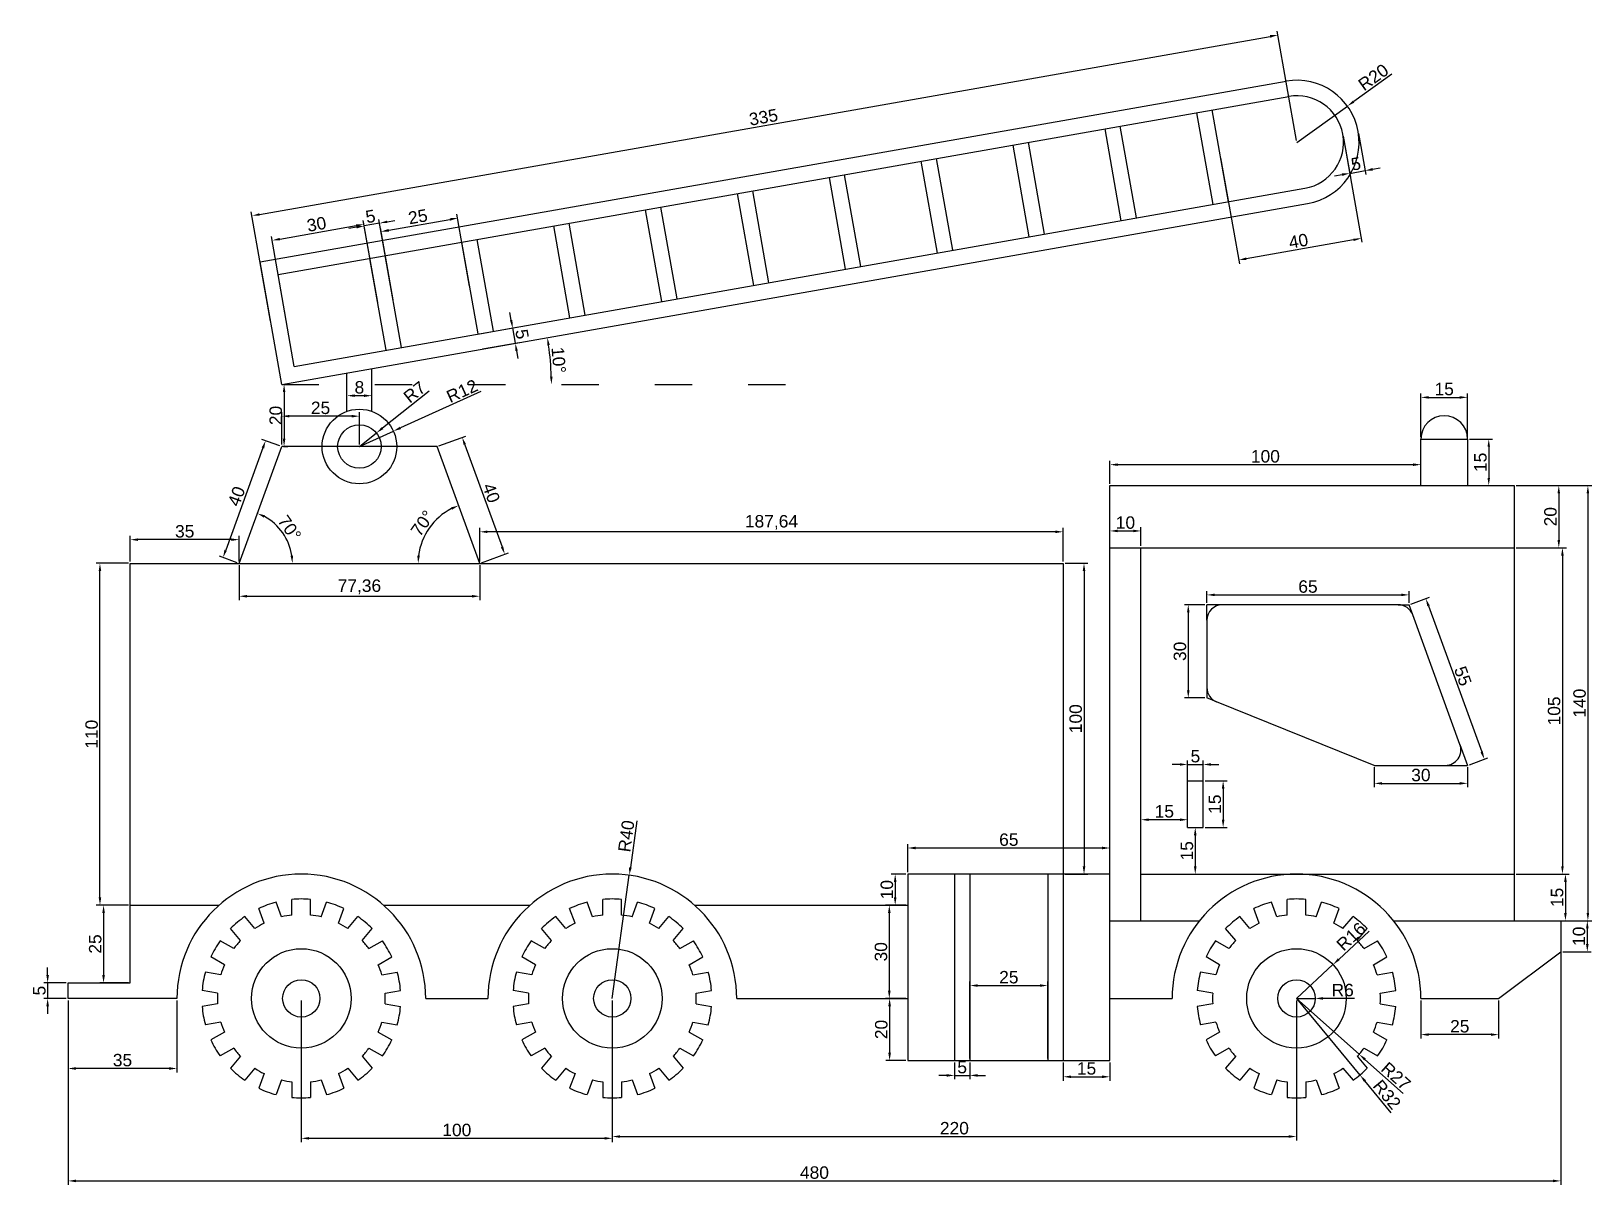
# Model space of a CAD drawing. Header units: millimetres. Extents: x 2075 to 3888, y 1759 to 2336.
# Drawn here: x 3386 to 3888, y 1965 to 2336 of the extents above; entities that cross this region are included whole.
import ezdxf

# ---------------------------------------------------------------- set-up
doc = ezdxf.new("R2010")
doc.units = ezdxf.units.MM
doc.linetypes.add('ACAD_ISO03W100', pattern=[30, 12, -18])
doc.styles.get("Standard").update_dxf_attribs({"font": 'arial.ttf'})
doc.dimstyles.new('ISO-25', dxfattribs={"dimtxt": 4, "dimasz": 2.5, "dimexe": 1.25, "dimexo": 0.625, "dimtad": 1, "dimtxsty": 'Standard', "dimcen": 2.5, "dimadec": 0, "dimazin": 0, "dimtfac": 1, "dimtmove": 0, "dimatfit": 3, "dimfxl": 1, "dimarcsym": 0})

msp = doc.modelspace()

# ---------------------------------------------------------------- blocks, each defined once
blk = doc.blocks.new('*U81')
for p, q in [((-3, -2.58), (-3, 2.44)), ((3, -2.58), (3, 2.44))]:
    blk.add_line(p, q)
blk.add_arc((0, -29.42), 32, 84.6206, 95.3794)
blk = doc.blocks.new('*U82')
at = {"color": 0, "linetype": 'ByBlock', "lineweight": -2, "transparency": 16777216}
for p, rotation in [((3463.05, 2052.13), 20.00000000000001), ((3483.17, 2052.13), 340), ((3454.2, 2047.02), 40.00000000000001), ((3492.02, 2047.02), 320), ((3447.63, 2039.2), 59.99999999999999), ((3498.59, 2039.2), 300.0000000000001), ((3444.14, 2029.59), 80.00000000000001), ((3502.08, 2029.59), 280), ((3444.14, 2019.38), 99.99999999999999), ((3502.08, 2019.38), 260), ((3447.63, 2009.78), 120), ((3498.59, 2009.78), 240), ((3454.2, 2001.95), 140), ((3492.02, 2001.95), 220), ((3463.05, 1996.84), 160), ((3473.11, 1995.07), 180), ((3483.17, 1996.84), 200)]:
    blk.add_blockref('*U81', p, dxfattribs=dict(at, rotation=rotation))
blk.add_blockref('*U81', (3473.11, 2053.9), dxfattribs=at)
blk = doc.blocks.new('*U83')
for p, q in [((-3, -2.58), (-3, 2.44)), ((3, -2.58), (3, 2.44))]:
    blk.add_line(p, q)
blk.add_arc((0, -29.42), 32, 84.6206, 95.3794)
blk = doc.blocks.new('*U85')
at = {"color": 0, "linetype": 'ByBlock', "lineweight": -2, "transparency": 16777216}
for p, rotation in [((3463.05, 2052.13), 20.00000000000001), ((3483.17, 2052.13), 340), ((3454.2, 2047.02), 40.00000000000001), ((3492.02, 2047.02), 320), ((3447.63, 2039.2), 59.99999999999999), ((3498.59, 2039.2), 300.0000000000001), ((3444.14, 2029.59), 80.00000000000001), ((3502.08, 2029.59), 280), ((3444.14, 2019.38), 99.99999999999999), ((3502.08, 2019.38), 260), ((3447.63, 2009.78), 120), ((3498.59, 2009.78), 240), ((3454.2, 2001.95), 140), ((3492.02, 2001.95), 220), ((3463.05, 1996.84), 160), ((3473.11, 1995.07), 180), ((3483.17, 1996.84), 200)]:
    blk.add_blockref('*U83', p, dxfattribs=dict(at, rotation=rotation))
blk.add_blockref('*U83', (3473.11, 2053.9), dxfattribs=at)
blk = doc.blocks.new('*U86')
for p, q in [((-3, -2.58), (-3, 2.44)), ((3, -2.58), (3, 2.44))]:
    blk.add_line(p, q)
blk.add_arc((0, -29.42), 32, 84.6206, 95.3794)
blk = doc.blocks.new('*U88')
at = {"color": 0, "linetype": 'ByBlock', "lineweight": -2, "transparency": 16777216}
for p, rotation in [((3463.05, 2052.13), 20.00000000000001), ((3483.17, 2052.13), 340), ((3454.2, 2047.02), 40.00000000000001), ((3492.02, 2047.02), 320), ((3447.63, 2039.2), 59.99999999999999), ((3498.59, 2039.2), 300.0000000000001), ((3444.14, 2029.59), 80.00000000000001), ((3502.08, 2029.59), 280), ((3444.14, 2019.38), 99.99999999999999), ((3502.08, 2019.38), 260), ((3447.63, 2009.78), 120), ((3498.59, 2009.78), 240), ((3454.2, 2001.95), 140), ((3492.02, 2001.95), 220), ((3463.05, 1996.84), 160), ((3473.11, 1995.07), 180), ((3483.17, 1996.84), 200)]:
    blk.add_blockref('*U86', p, dxfattribs=dict(at, rotation=rotation))
blk.add_blockref('*U86', (3473.11, 2053.9), dxfattribs=at)
blk = doc.blocks.new('*U91')
for p, q in [((30, -15), (30, 15)), ((35, -15), (35, 15))]:
    blk.add_line(p, q)
blk = doc.blocks.new('*U92')
at = {"color": 0, "linetype": 'ByBlock', "lineweight": -2, "transparency": 16777216, "rotation": 10.00000000000163}
for p in [(3734.14, 2289.52), (3704.6, 2284.31), (3675.05, 2279.11), (3645.51, 2273.9), (3615.96, 2268.69), (3586.42, 2263.48), (3556.87, 2258.27), (3527.33, 2253.06), (3497.79, 2247.85), (3468.24, 2242.64)]:
    blk.add_blockref('*U91', p, dxfattribs=at)
blk = doc.blocks.new('*D93')
at = {"color": 0, "lineweight": -2, "transparency": 16777216}
for p, q in [((3473.11, 2023.86), (3473.11, 1978.22)), ((3573.11, 2023.86), (3573.11, 1978.22)), ((3475.61, 1979.47), (3570.61, 1979.47))]:
    blk.add_line(p, q, dxfattribs=at)
at = {"color": 0, "transparency": 16777216}
for points in [[(3475.61, 1979.89), (3475.61, 1979.05), (3473.11, 1979.47)], [(3570.61, 1979.89), (3570.61, 1979.05), (3573.11, 1979.47)]]:
    blk.add_solid(points, dxfattribs=at)
at = {"layer": 'Defpoints', "color": 0, "transparency": 16777216}
for p in [(3473.11, 2024.49), (3573.11, 2024.49), (3573.11, 1979.47)]:
    blk.add_point(p, dxfattribs=at)
at = {"color": 0, "transparency": 16777216, "insert": (3523.11, 1982.14), "char_height": 4, "attachment_point": 5}
blk.add_mtext('100', dxfattribs=at)
blk = doc.blocks.new('*D94')
at = {"color": 0, "lineweight": -2, "transparency": 16777216}
for p, q in [((3573.11, 2023.86), (3573.11, 1978.79)), ((3793.11, 2023.86), (3793.11, 1978.79)), ((3575.61, 1980.04), (3790.61, 1980.04))]:
    blk.add_line(p, q, dxfattribs=at)
at = {"color": 0, "transparency": 16777216}
for points in [[(3575.61, 1980.46), (3575.61, 1979.63), (3573.11, 1980.04)], [(3790.61, 1980.46), (3790.61, 1979.63), (3793.11, 1980.04)]]:
    blk.add_solid(points, dxfattribs=at)
at = {"layer": 'Defpoints', "color": 0, "transparency": 16777216}
for p in [(3573.11, 2024.49), (3793.11, 2024.49), (3793.11, 1980.04)]:
    blk.add_point(p, dxfattribs=at)
at = {"color": 0, "transparency": 16777216, "insert": (3683.11, 1982.71), "char_height": 4, "attachment_point": 5}
blk.add_mtext('220', dxfattribs=at)
blk = doc.blocks.new('*D95')
at = {"color": 0, "lineweight": -2, "transparency": 16777216}
for p, q in [((3878.11, 2048.86), (3878.11, 1964.51)), ((3398.11, 2023.86), (3398.11, 1964.51)), ((3400.61, 1965.76), (3875.61, 1965.76))]:
    blk.add_line(p, q, dxfattribs=at)
at = {"color": 0, "transparency": 16777216}
for points in [[(3400.61, 1966.18), (3400.61, 1965.35), (3398.11, 1965.76)], [(3875.61, 1966.18), (3875.61, 1965.35), (3878.11, 1965.76)]]:
    blk.add_solid(points, dxfattribs=at)
at = {"layer": 'Defpoints', "color": 0, "transparency": 16777216}
for p in [(3878.11, 2049.49), (3398.11, 2024.49), (3878.11, 1965.76)]:
    blk.add_point(p, dxfattribs=at)
at = {"color": 0, "transparency": 16777216, "insert": (3638.11, 1968.43), "char_height": 4, "attachment_point": 5}
blk.add_mtext('480', dxfattribs=at)
blk = doc.blocks.new('*D96')
at = {"color": 0, "lineweight": -2, "transparency": 16777216}
for p, q in [((3398.11, 2023.86), (3398.11, 2000.69)), ((3433.11, 2023.86), (3433.11, 2000.69)), ((3430.61, 2001.94), (3400.61, 2001.94))]:
    blk.add_line(p, q, dxfattribs=at)
at = {"color": 0, "transparency": 16777216}
for points in [[(3400.61, 2002.36), (3400.61, 2001.52), (3398.11, 2001.94)], [(3430.61, 2002.36), (3430.61, 2001.52), (3433.11, 2001.94)]]:
    blk.add_solid(points, dxfattribs=at)
at = {"layer": 'Defpoints', "color": 0, "transparency": 16777216}
for p in [(3398.11, 2024.49), (3433.11, 2024.49), (3398.11, 2001.94)]:
    blk.add_point(p, dxfattribs=at)
at = {"color": 0, "transparency": 16777216, "insert": (3415.61, 2004.61), "char_height": 4, "attachment_point": 5}
blk.add_mtext('35', dxfattribs=at)
blk = doc.blocks.new('*D97')
at = {"color": 0, "lineweight": -2, "transparency": 16777216}
for p, q in [((3833.11, 2023.86), (3833.11, 2011.6)), ((3858.11, 2023.86), (3858.11, 2011.6)), ((3855.61, 2012.85), (3835.61, 2012.85))]:
    blk.add_line(p, q, dxfattribs=at)
at = {"color": 0, "transparency": 16777216}
for points in [[(3835.61, 2013.26), (3835.61, 2012.43), (3833.11, 2012.85)], [(3855.61, 2013.26), (3855.61, 2012.43), (3858.11, 2012.85)]]:
    blk.add_solid(points, dxfattribs=at)
at = {"layer": 'Defpoints', "color": 0, "transparency": 16777216}
for p in [(3833.11, 2024.49), (3858.11, 2024.49), (3833.11, 2012.85)]:
    blk.add_point(p, dxfattribs=at)
at = {"color": 0, "transparency": 16777216, "insert": (3845.61, 2015.51), "char_height": 4, "attachment_point": 5}
blk.add_mtext('25', dxfattribs=at)
blk = doc.blocks.new('*D98')
at = {"color": 0, "lineweight": -2, "transparency": 16777216}
for p, q in [((3878.74, 2049.49), (3887.88, 2049.49)), ((3886.63, 2046.99), (3886.63, 2041.99)), ((3878.74, 2039.49), (3887.88, 2039.49))]:
    blk.add_line(p, q, dxfattribs=at)
at = {"color": 0, "transparency": 16777216}
for points in [[(3886.21, 2046.99), (3887.05, 2046.99), (3886.63, 2049.49)], [(3886.21, 2041.99), (3887.05, 2041.99), (3886.63, 2039.49)]]:
    blk.add_solid(points, dxfattribs=at)
at = {"layer": 'Defpoints', "color": 0, "transparency": 16777216}
for p in [(3878.11, 2049.49), (3878.11, 2039.49), (3886.63, 2039.49)]:
    blk.add_point(p, dxfattribs=at)
at = {"color": 0, "transparency": 16777216, "insert": (3883.96, 2044.49), "char_height": 4, "attachment_point": 5, "rotation": 90}
blk.add_mtext('10', dxfattribs=at)
blk = doc.blocks.new('*D99')
at = {"color": 0, "lineweight": -2, "transparency": 16777216}
for p, q in [((3863.74, 2064.49), (3880.84, 2064.49)), ((3879.59, 2061.99), (3879.59, 2051.99)), ((3863.74, 2049.49), (3880.84, 2049.49))]:
    blk.add_line(p, q, dxfattribs=at)
at = {"color": 0, "transparency": 16777216}
for points in [[(3879.17, 2061.99), (3880.01, 2061.99), (3879.59, 2064.49)], [(3879.17, 2051.99), (3880.01, 2051.99), (3879.59, 2049.49)]]:
    blk.add_solid(points, dxfattribs=at)
at = {"layer": 'Defpoints', "color": 0, "transparency": 16777216}
for p in [(3863.11, 2064.49), (3863.11, 2049.49), (3879.59, 2049.49)]:
    blk.add_point(p, dxfattribs=at)
at = {"color": 0, "transparency": 16777216, "insert": (3876.92, 2056.99), "char_height": 4, "attachment_point": 5, "rotation": 90}
blk.add_mtext('15', dxfattribs=at)
blk = doc.blocks.new('*D100')
at = {"color": 0, "lineweight": -2, "transparency": 16777216}
for p, q in [((3667.49, 2064.49), (3662.82, 2064.49)), ((3664.07, 2061.99), (3664.07, 2056.99)), ((3667.49, 2054.49), (3662.82, 2054.49))]:
    blk.add_line(p, q, dxfattribs=at)
at = {"color": 0, "transparency": 16777216}
for points in [[(3663.66, 2061.99), (3664.49, 2061.99), (3664.07, 2064.49)], [(3663.66, 2056.99), (3664.49, 2056.99), (3664.07, 2054.49)]]:
    blk.add_solid(points, dxfattribs=at)
at = {"layer": 'Defpoints', "color": 0, "transparency": 16777216}
for p in [(3668.11, 2064.49), (3664.07, 2054.49), (3668.11, 2054.49)]:
    blk.add_point(p, dxfattribs=at)
at = {"color": 0, "transparency": 16777216, "insert": (3661.41, 2059.49), "char_height": 4, "attachment_point": 5, "rotation": 90}
blk.add_mtext('10', dxfattribs=at)
blk = doc.blocks.new('*D101')
at = {"color": 0, "lineweight": -2, "transparency": 16777216}
for p, q in [((3667.49, 2054.49), (3660.93, 2054.49)), ((3662.18, 2051.99), (3662.18, 2026.99)), ((3667.49, 2024.49), (3660.93, 2024.49))]:
    blk.add_line(p, q, dxfattribs=at)
at = {"color": 0, "transparency": 16777216}
for points in [[(3661.76, 2051.99), (3662.59, 2051.99), (3662.18, 2054.49)], [(3661.76, 2026.99), (3662.59, 2026.99), (3662.18, 2024.49)]]:
    blk.add_solid(points, dxfattribs=at)
at = {"layer": 'Defpoints', "color": 0, "transparency": 16777216}
for p in [(3668.11, 2054.49), (3662.18, 2024.49), (3668.11, 2024.49)]:
    blk.add_point(p, dxfattribs=at)
at = {"color": 0, "transparency": 16777216, "insert": (3659.51, 2039.49), "char_height": 4, "attachment_point": 5, "rotation": 90}
blk.add_mtext('30', dxfattribs=at)
blk = doc.blocks.new('*D102')
at = {"color": 0, "lineweight": -2, "transparency": 16777216}
for p, q in [((3667.49, 2024.49), (3661.03, 2024.49)), ((3662.28, 2021.99), (3662.28, 2006.99)), ((3667.49, 2004.49), (3661.03, 2004.49))]:
    blk.add_line(p, q, dxfattribs=at)
at = {"color": 0, "transparency": 16777216}
for points in [[(3661.86, 2021.99), (3662.69, 2021.99), (3662.28, 2024.49)], [(3661.86, 2006.99), (3662.69, 2006.99), (3662.28, 2004.49)]]:
    blk.add_solid(points, dxfattribs=at)
at = {"layer": 'Defpoints', "color": 0, "transparency": 16777216}
for p in [(3668.11, 2024.49), (3662.28, 2004.49), (3668.11, 2004.49)]:
    blk.add_point(p, dxfattribs=at)
at = {"color": 0, "transparency": 16777216, "insert": (3659.61, 2014.49), "char_height": 4, "attachment_point": 5, "rotation": 90}
blk.add_mtext('20', dxfattribs=at)
blk = doc.blocks.new('*D103')
at = {"color": 0, "lineweight": -2, "transparency": 16777216}
for p, q in [((3683.11, 2003.86), (3683.11, 1998.46)), ((3688.11, 2003.86), (3688.11, 1998.46)), ((3680.61, 1999.71), (3678.11, 1999.71)), ((3683.11, 1999.71), (3688.11, 1999.71)), ((3690.61, 1999.71), (3693.11, 1999.71))]:
    blk.add_line(p, q, dxfattribs=at)
at = {"color": 0, "transparency": 16777216}
for points in [[(3680.61, 2000.13), (3680.61, 1999.29), (3683.11, 1999.71)], [(3690.61, 2000.13), (3690.61, 1999.29), (3688.11, 1999.71)]]:
    blk.add_solid(points, dxfattribs=at)
at = {"layer": 'Defpoints', "color": 0, "transparency": 16777216}
for p in [(3683.11, 2004.49), (3688.11, 2004.49), (3688.11, 1999.71)]:
    blk.add_point(p, dxfattribs=at)
at = {"color": 0, "transparency": 16777216, "insert": (3685.61, 2002.37), "char_height": 4, "attachment_point": 5}
blk.add_mtext('5', dxfattribs=at)
blk = doc.blocks.new('*D104')
at = {"color": 0, "lineweight": -2, "transparency": 16777216}
for p, q in [((3668.11, 2065.11), (3668.11, 2074.14)), ((3670.61, 2072.89), (3730.61, 2072.89)), ((3733.11, 2065.11), (3733.11, 2074.14))]:
    blk.add_line(p, q, dxfattribs=at)
at = {"color": 0, "transparency": 16777216}
for points in [[(3670.61, 2073.31), (3670.61, 2072.47), (3668.11, 2072.89)], [(3730.61, 2073.31), (3730.61, 2072.47), (3733.11, 2072.89)]]:
    blk.add_solid(points, dxfattribs=at)
at = {"layer": 'Defpoints', "color": 0, "transparency": 16777216}
for p in [(3733.11, 2072.89), (3668.11, 2064.49), (3733.11, 2064.49)]:
    blk.add_point(p, dxfattribs=at)
at = {"color": 0, "transparency": 16777216, "insert": (3700.61, 2075.56), "char_height": 4, "attachment_point": 5}
blk.add_mtext('65', dxfattribs=at)
blk = doc.blocks.new('*D105')
at = {"color": 0, "lineweight": -2, "transparency": 16777216}
for p, q in [((3718.11, 2003.86), (3718.11, 1998.02)), ((3733.11, 2003.86), (3733.11, 1998.02)), ((3720.61, 1999.27), (3730.61, 1999.27))]:
    blk.add_line(p, q, dxfattribs=at)
at = {"color": 0, "transparency": 16777216}
for points in [[(3720.61, 1999.69), (3720.61, 1998.86), (3718.11, 1999.27)], [(3730.61, 1999.69), (3730.61, 1998.86), (3733.11, 1999.27)]]:
    blk.add_solid(points, dxfattribs=at)
at = {"layer": 'Defpoints', "color": 0, "transparency": 16777216}
for p in [(3718.11, 2004.49), (3733.11, 2004.49), (3733.11, 1999.27)]:
    blk.add_point(p, dxfattribs=at)
at = {"color": 0, "transparency": 16777216, "insert": (3725.61, 2001.94), "char_height": 4, "attachment_point": 5}
blk.add_mtext('15', dxfattribs=at)
blk = doc.blocks.new('*D106')
at = {"color": 0, "lineweight": -2, "transparency": 16777216}
for p, q in [((3688.11, 2005.11), (3688.11, 2029.88)), ((3690.61, 2028.63), (3710.61, 2028.63)), ((3713.11, 2005.11), (3713.11, 2029.88))]:
    blk.add_line(p, q, dxfattribs=at)
at = {"color": 0, "transparency": 16777216}
for points in [[(3690.61, 2029.05), (3690.61, 2028.22), (3688.11, 2028.63)], [(3710.61, 2029.05), (3710.61, 2028.22), (3713.11, 2028.63)]]:
    blk.add_solid(points, dxfattribs=at)
at = {"layer": 'Defpoints', "color": 0, "transparency": 16777216}
for p in [(3713.11, 2028.63), (3688.11, 2004.49), (3713.11, 2004.49)]:
    blk.add_point(p, dxfattribs=at)
at = {"color": 0, "transparency": 16777216, "insert": (3700.61, 2031.3), "char_height": 4, "attachment_point": 5}
blk.add_mtext('25', dxfattribs=at)
blk = doc.blocks.new('*D107')
at = {"color": 0, "lineweight": -2, "transparency": 16777216}
for p, q in [((3755.61, 2099.77), (3753.11, 2099.77)), ((3758.11, 2080.11), (3758.11, 2101.02)), ((3758.11, 2099.77), (3763.11, 2099.77)), ((3763.11, 2080.11), (3763.11, 2101.02)), ((3765.61, 2099.77), (3768.11, 2099.77))]:
    blk.add_line(p, q, dxfattribs=at)
at = {"color": 0, "transparency": 16777216}
for points in [[(3755.61, 2100.18), (3755.61, 2099.35), (3758.11, 2099.77)], [(3765.61, 2100.18), (3765.61, 2099.35), (3763.11, 2099.77)]]:
    blk.add_solid(points, dxfattribs=at)
at = {"layer": 'Defpoints', "color": 0, "transparency": 16777216}
for p in [(3763.11, 2099.77), (3758.11, 2079.49), (3763.11, 2079.49)]:
    blk.add_point(p, dxfattribs=at)
at = {"color": 0, "transparency": 16777216, "insert": (3760.61, 2102.42), "char_height": 4, "attachment_point": 5}
blk.add_mtext('5', dxfattribs=at)
blk = doc.blocks.new('*D108')
at = {"color": 0, "lineweight": -2, "transparency": 16777216}
for p, q in [((3763.74, 2094.49), (3770.78, 2094.49)), ((3769.53, 2091.99), (3769.53, 2081.99)), ((3763.74, 2079.49), (3770.78, 2079.49))]:
    blk.add_line(p, q, dxfattribs=at)
at = {"color": 0, "transparency": 16777216}
for points in [[(3769.11, 2091.99), (3769.95, 2091.99), (3769.53, 2094.49)], [(3769.11, 2081.99), (3769.95, 2081.99), (3769.53, 2079.49)]]:
    blk.add_solid(points, dxfattribs=at)
at = {"layer": 'Defpoints', "color": 0, "transparency": 16777216}
for p in [(3763.11, 2094.49), (3763.11, 2079.49), (3769.53, 2079.49)]:
    blk.add_point(p, dxfattribs=at)
at = {"color": 0, "transparency": 16777216, "insert": (3766.86, 2086.99), "char_height": 4, "attachment_point": 5, "rotation": 90}
blk.add_mtext('15', dxfattribs=at)
blk = doc.blocks.new('*D109')
at = {"color": 0, "lineweight": -2, "transparency": 16777216}
for p, q in [((3758.74, 2079.49), (3761.81, 2079.49)), ((3760.56, 2076.99), (3760.56, 2066.99)), ((3758.74, 2064.49), (3761.81, 2064.49))]:
    blk.add_line(p, q, dxfattribs=at)
at = {"color": 0, "transparency": 16777216}
for points in [[(3760.14, 2076.99), (3760.98, 2076.99), (3760.56, 2079.49)], [(3760.14, 2066.99), (3760.98, 2066.99), (3760.56, 2064.49)]]:
    blk.add_solid(points, dxfattribs=at)
at = {"layer": 'Defpoints', "color": 0, "transparency": 16777216}
for p in [(3758.11, 2079.49), (3758.11, 2064.49), (3760.56, 2064.49)]:
    blk.add_point(p, dxfattribs=at)
at = {"color": 0, "transparency": 16777216, "insert": (3757.89, 2071.99), "char_height": 4, "attachment_point": 5, "rotation": 90}
blk.add_mtext('15', dxfattribs=at)
blk = doc.blocks.new('*D110')
at = {"color": 0, "lineweight": -2, "transparency": 16777216}
for p, q in [((3743.11, 2080.11), (3743.11, 2083.24)), ((3758.11, 2080.11), (3758.11, 2083.24)), ((3755.61, 2081.99), (3745.61, 2081.99))]:
    blk.add_line(p, q, dxfattribs=at)
at = {"color": 0, "transparency": 16777216}
for points in [[(3745.61, 2082.4), (3745.61, 2081.57), (3743.11, 2081.99)], [(3755.61, 2082.4), (3755.61, 2081.57), (3758.11, 2081.99)]]:
    blk.add_solid(points, dxfattribs=at)
at = {"layer": 'Defpoints', "color": 0, "transparency": 16777216}
for p in [(3743.11, 2081.99), (3743.11, 2079.49), (3758.11, 2079.49)]:
    blk.add_point(p, dxfattribs=at)
at = {"color": 0, "transparency": 16777216, "insert": (3750.61, 2084.65), "char_height": 4, "attachment_point": 5}
blk.add_mtext('15', dxfattribs=at)
blk = doc.blocks.new('*D111')
at = {"color": 0, "lineweight": -2, "transparency": 16777216}
for p, q in [((3763.67, 2151.17), (3757.06, 2151.17)), ((3758.31, 2148.67), (3758.31, 2123.67)), ((3763.67, 2121.17), (3757.06, 2121.17))]:
    blk.add_line(p, q, dxfattribs=at)
at = {"color": 0, "transparency": 16777216}
for points in [[(3757.89, 2148.67), (3758.73, 2148.67), (3758.31, 2151.17)], [(3757.89, 2123.67), (3758.73, 2123.67), (3758.31, 2121.17)]]:
    blk.add_solid(points, dxfattribs=at)
at = {"layer": 'Defpoints', "color": 0, "transparency": 16777216}
for p in [(3764.3, 2151.17), (3758.31, 2121.17), (3764.3, 2121.17)]:
    blk.add_point(p, dxfattribs=at)
at = {"color": 0, "transparency": 16777216, "insert": (3755.64, 2136.17), "char_height": 4, "attachment_point": 5, "rotation": 90}
blk.add_mtext('30', dxfattribs=at)
blk = doc.blocks.new('*D112')
at = {"color": 0, "lineweight": -2, "transparency": 16777216}
for p, q in [((3764.3, 2151.79), (3764.3, 2155.58)), ((3766.8, 2154.33), (3826.8, 2154.33)), ((3829.3, 2151.79), (3829.3, 2155.58))]:
    blk.add_line(p, q, dxfattribs=at)
at = {"color": 0, "transparency": 16777216}
for points in [[(3766.8, 2154.75), (3766.8, 2153.92), (3764.3, 2154.33)], [(3826.8, 2154.75), (3826.8, 2153.92), (3829.3, 2154.33)]]:
    blk.add_solid(points, dxfattribs=at)
at = {"layer": 'Defpoints', "color": 0, "transparency": 16777216}
for p in [(3829.3, 2154.33), (3764.3, 2151.17), (3829.3, 2151.17)]:
    blk.add_point(p, dxfattribs=at)
at = {"color": 0, "transparency": 16777216, "insert": (3796.8, 2157), "char_height": 4, "attachment_point": 5}
blk.add_mtext('65', dxfattribs=at)
blk = doc.blocks.new('*D113')
at = {"color": 0, "lineweight": -2, "transparency": 16777216}
for p, q in [((3818.11, 2098.86), (3818.11, 2092.43)), ((3848.11, 2098.86), (3848.11, 2092.43)), ((3820.61, 2093.68), (3845.61, 2093.68))]:
    blk.add_line(p, q, dxfattribs=at)
at = {"color": 0, "transparency": 16777216}
for points in [[(3820.61, 2094.1), (3820.61, 2093.27), (3818.11, 2093.68)], [(3845.61, 2094.1), (3845.61, 2093.27), (3848.11, 2093.68)]]:
    blk.add_solid(points, dxfattribs=at)
at = {"layer": 'Defpoints', "color": 0, "transparency": 16777216}
for p in [(3818.11, 2099.49), (3848.11, 2099.49), (3848.11, 2093.68)]:
    blk.add_point(p, dxfattribs=at)
at = {"color": 0, "transparency": 16777216, "insert": (3833.11, 2096.35), "char_height": 4, "attachment_point": 5}
blk.add_mtext('30', dxfattribs=at)
blk = doc.blocks.new('*D114')
at = {"color": 0, "lineweight": -2, "transparency": 16777216}
for p, q in [((3829.89, 2151.38), (3835.88, 2153.57)), ((3835.56, 2150.79), (3852.66, 2103.8)), ((3848.7, 2099.7), (3854.69, 2101.88))]:
    blk.add_line(p, q, dxfattribs=at)
at = {"color": 0, "transparency": 16777216}
for points in [[(3835.95, 2150.93), (3835.17, 2150.65), (3834.71, 2153.14)], [(3853.05, 2103.95), (3852.27, 2103.66), (3853.52, 2101.45)]]:
    blk.add_solid(points, dxfattribs=at)
at = {"layer": 'Defpoints', "color": 0, "transparency": 16777216}
for p in [(3829.3, 2151.17), (3848.11, 2099.49), (3853.52, 2101.45)]:
    blk.add_point(p, dxfattribs=at)
at = {"color": 0, "transparency": 16777216, "insert": (3846.61, 2128.21), "char_height": 4, "attachment_point": 5, "rotation": 290}
blk.add_mtext('55', dxfattribs=at)
blk = doc.blocks.new('*D115')
at = {"color": 0, "lineweight": -2, "transparency": 16777216}
for p, q in [((3733.11, 2170.11), (3733.11, 2176.16)), ((3735.61, 2174.91), (3740.61, 2174.91)), ((3743.11, 2170.11), (3743.11, 2176.16))]:
    blk.add_line(p, q, dxfattribs=at)
at = {"color": 0, "transparency": 16777216}
for points in [[(3735.61, 2175.33), (3735.61, 2174.5), (3733.11, 2174.91)], [(3740.61, 2175.33), (3740.61, 2174.5), (3743.11, 2174.91)]]:
    blk.add_solid(points, dxfattribs=at)
at = {"layer": 'Defpoints', "color": 0, "transparency": 16777216}
for p in [(3743.11, 2174.91), (3733.11, 2169.49), (3743.11, 2169.49)]:
    blk.add_point(p, dxfattribs=at)
at = {"color": 0, "transparency": 16777216, "insert": (3738.11, 2177.58), "char_height": 4, "attachment_point": 5}
blk.add_mtext('10', dxfattribs=at)
blk = doc.blocks.new('*D116')
at = {"color": 0, "lineweight": -2, "transparency": 16777216}
for p, q in [((3863.74, 2189.49), (3878.71, 2189.49)), ((3877.46, 2186.99), (3877.46, 2171.99)), ((3863.74, 2169.49), (3878.71, 2169.49))]:
    blk.add_line(p, q, dxfattribs=at)
at = {"color": 0, "transparency": 16777216}
for points in [[(3877.04, 2186.99), (3877.87, 2186.99), (3877.46, 2189.49)], [(3877.04, 2171.99), (3877.87, 2171.99), (3877.46, 2169.49)]]:
    blk.add_solid(points, dxfattribs=at)
at = {"layer": 'Defpoints', "color": 0, "transparency": 16777216}
for p in [(3863.11, 2189.49), (3863.11, 2169.49), (3877.46, 2169.49)]:
    blk.add_point(p, dxfattribs=at)
at = {"color": 0, "transparency": 16777216, "insert": (3874.79, 2179.49), "char_height": 4, "attachment_point": 5, "rotation": 90}
blk.add_mtext('20', dxfattribs=at)
blk = doc.blocks.new('*D117')
at = {"color": 0, "lineweight": -2, "transparency": 16777216}
for p, q in [((3863.74, 2169.49), (3879.88, 2169.49)), ((3878.63, 2166.99), (3878.63, 2066.99)), ((3863.74, 2064.49), (3879.88, 2064.49))]:
    blk.add_line(p, q, dxfattribs=at)
at = {"color": 0, "transparency": 16777216}
for points in [[(3878.21, 2166.99), (3879.04, 2166.99), (3878.63, 2169.49)], [(3878.21, 2066.99), (3879.04, 2066.99), (3878.63, 2064.49)]]:
    blk.add_solid(points, dxfattribs=at)
at = {"layer": 'Defpoints', "color": 0, "transparency": 16777216}
for p in [(3863.11, 2169.49), (3863.11, 2064.49), (3878.63, 2064.49)]:
    blk.add_point(p, dxfattribs=at)
at = {"color": 0, "transparency": 16777216, "insert": (3875.96, 2116.99), "char_height": 4, "attachment_point": 5, "rotation": 90}
blk.add_mtext('105', dxfattribs=at)
blk = doc.blocks.new('*D118')
at = {"color": 0, "lineweight": -2, "transparency": 16777216}
for p, q in [((3863.74, 2189.49), (3888.06, 2189.49)), ((3886.81, 2186.99), (3886.81, 2051.99)), ((3863.74, 2049.49), (3888.06, 2049.49))]:
    blk.add_line(p, q, dxfattribs=at)
at = {"color": 0, "transparency": 16777216}
for points in [[(3886.4, 2186.99), (3887.23, 2186.99), (3886.81, 2189.49)], [(3886.4, 2051.99), (3887.23, 2051.99), (3886.81, 2049.49)]]:
    blk.add_solid(points, dxfattribs=at)
at = {"layer": 'Defpoints', "color": 0, "transparency": 16777216}
for p in [(3863.11, 2189.49), (3863.11, 2049.49), (3886.81, 2049.49)]:
    blk.add_point(p, dxfattribs=at)
at = {"color": 0, "transparency": 16777216, "insert": (3884.15, 2119.49), "char_height": 4, "attachment_point": 5, "rotation": 90}
blk.add_mtext('140', dxfattribs=at)
blk = doc.blocks.new('*D119')
at = {"color": 0, "lineweight": -2, "transparency": 16777216}
for p, q in [((3848.74, 2204.49), (3856.18, 2204.49)), ((3854.93, 2201.99), (3854.93, 2191.99)), ((3848.74, 2189.49), (3856.18, 2189.49))]:
    blk.add_line(p, q, dxfattribs=at)
at = {"color": 0, "transparency": 16777216}
for points in [[(3854.52, 2201.99), (3855.35, 2201.99), (3854.93, 2204.49)], [(3854.52, 2191.99), (3855.35, 2191.99), (3854.93, 2189.49)]]:
    blk.add_solid(points, dxfattribs=at)
at = {"layer": 'Defpoints', "color": 0, "transparency": 16777216}
for p in [(3848.11, 2204.49), (3848.11, 2189.49), (3854.93, 2189.49)]:
    blk.add_point(p, dxfattribs=at)
at = {"color": 0, "transparency": 16777216, "insert": (3852.27, 2196.99), "char_height": 4, "attachment_point": 5, "rotation": 90}
blk.add_mtext('15', dxfattribs=at)
blk = doc.blocks.new('*D120')
at = {"color": 0, "lineweight": -2, "transparency": 16777216}
for p, q in [((3833.11, 2205.11), (3833.11, 2219.14)), ((3848.11, 2205.11), (3848.11, 2219.14)), ((3835.61, 2217.89), (3845.61, 2217.89))]:
    blk.add_line(p, q, dxfattribs=at)
at = {"color": 0, "transparency": 16777216}
for points in [[(3835.61, 2218.3), (3835.61, 2217.47), (3833.11, 2217.89)], [(3845.61, 2218.3), (3845.61, 2217.47), (3848.11, 2217.89)]]:
    blk.add_solid(points, dxfattribs=at)
at = {"layer": 'Defpoints', "color": 0, "transparency": 16777216}
for p in [(3848.11, 2217.89), (3833.11, 2204.49), (3848.11, 2204.49)]:
    blk.add_point(p, dxfattribs=at)
at = {"color": 0, "transparency": 16777216, "insert": (3840.61, 2220.55), "char_height": 4, "attachment_point": 5}
blk.add_mtext('15', dxfattribs=at)
blk = doc.blocks.new('*D121')
at = {"color": 0, "lineweight": -2, "transparency": 16777216}
for p, q in [((3733.11, 2190.11), (3733.11, 2197.49)), ((3735.61, 2196.24), (3830.61, 2196.24)), ((3833.11, 2190.11), (3833.11, 2197.49))]:
    blk.add_line(p, q, dxfattribs=at)
at = {"color": 0, "transparency": 16777216}
for points in [[(3735.61, 2196.65), (3735.61, 2195.82), (3733.11, 2196.24)], [(3830.61, 2196.65), (3830.61, 2195.82), (3833.11, 2196.24)]]:
    blk.add_solid(points, dxfattribs=at)
at = {"layer": 'Defpoints', "color": 0, "transparency": 16777216}
for p in [(3833.11, 2196.24), (3733.11, 2189.49), (3833.11, 2189.49)]:
    blk.add_point(p, dxfattribs=at)
at = {"color": 0, "transparency": 16777216, "insert": (3783.11, 2198.9), "char_height": 4, "attachment_point": 5}
blk.add_mtext('100', dxfattribs=at)
blk = doc.blocks.new('*D122')
at = {"color": 0, "lineweight": -2, "transparency": 16777216}
for p, q in [((3718.74, 2164.49), (3726.04, 2164.49)), ((3724.79, 2161.99), (3724.79, 2066.99)), ((3718.74, 2064.49), (3726.04, 2064.49))]:
    blk.add_line(p, q, dxfattribs=at)
at = {"color": 0, "transparency": 16777216}
for points in [[(3724.37, 2161.99), (3725.21, 2161.99), (3724.79, 2164.49)], [(3724.37, 2066.99), (3725.21, 2066.99), (3724.79, 2064.49)]]:
    blk.add_solid(points, dxfattribs=at)
at = {"layer": 'Defpoints', "color": 0, "transparency": 16777216}
for p in [(3718.11, 2164.49), (3718.11, 2064.49), (3724.79, 2064.49)]:
    blk.add_point(p, dxfattribs=at)
at = {"color": 0, "transparency": 16777216, "insert": (3722.12, 2114.49), "char_height": 4, "attachment_point": 5, "rotation": 90}
blk.add_mtext('100', dxfattribs=at)
blk = doc.blocks.new('*D123')
at = {"color": 0, "lineweight": -2, "transparency": 16777216}
for p, q in [((3530.47, 2165.11), (3530.47, 2175.88)), ((3715.61, 2174.63), (3532.97, 2174.63)), ((3718.11, 2165.11), (3718.11, 2175.88))]:
    blk.add_line(p, q, dxfattribs=at)
at = {"color": 0, "transparency": 16777216}
for points in [[(3532.97, 2175.05), (3532.97, 2174.22), (3530.47, 2174.63)], [(3715.61, 2175.05), (3715.61, 2174.22), (3718.11, 2174.63)]]:
    blk.add_solid(points, dxfattribs=at)
at = {"layer": 'Defpoints', "color": 0, "transparency": 16777216}
for p in [(3530.47, 2174.63), (3530.47, 2164.49), (3718.11, 2164.49)]:
    blk.add_point(p, dxfattribs=at)
at = {"color": 0, "transparency": 16777216, "insert": (3624.29, 2177.66), "char_height": 4, "attachment_point": 5}
blk.add_mtext('187,64', dxfattribs=at)
blk = doc.blocks.new('*D124')
at = {"color": 0, "lineweight": -2, "transparency": 16777216}
for p, q in [((3453.11, 2163.86), (3453.11, 2152.65)), ((3530.47, 2163.86), (3530.47, 2152.65)), ((3455.61, 2153.9), (3527.97, 2153.9))]:
    blk.add_line(p, q, dxfattribs=at)
at = {"color": 0, "transparency": 16777216}
for points in [[(3455.61, 2154.32), (3455.61, 2153.48), (3453.11, 2153.9)], [(3527.97, 2154.32), (3527.97, 2153.48), (3530.47, 2153.9)]]:
    blk.add_solid(points, dxfattribs=at)
at = {"layer": 'Defpoints', "color": 0, "transparency": 16777216}
for p in [(3453.11, 2164.49), (3530.47, 2164.49), (3530.47, 2153.9)]:
    blk.add_point(p, dxfattribs=at)
at = {"color": 0, "transparency": 16777216, "insert": (3491.79, 2156.93), "char_height": 4, "attachment_point": 5}
blk.add_mtext('77,36', dxfattribs=at)
blk = doc.blocks.new('*D125')
at = {"color": 0, "lineweight": -2, "transparency": 16777216}
for p, q in [((3418.11, 2165.11), (3418.11, 2173.36)), ((3453.11, 2165.11), (3453.11, 2173.36)), ((3450.61, 2172.11), (3420.61, 2172.11))]:
    blk.add_line(p, q, dxfattribs=at)
at = {"color": 0, "transparency": 16777216}
for points in [[(3420.61, 2172.52), (3420.61, 2171.69), (3418.11, 2172.11)], [(3450.61, 2172.52), (3450.61, 2171.69), (3453.11, 2172.11)]]:
    blk.add_solid(points, dxfattribs=at)
at = {"layer": 'Defpoints', "color": 0, "transparency": 16777216}
for p in [(3418.11, 2172.11), (3418.11, 2164.49), (3453.11, 2164.49)]:
    blk.add_point(p, dxfattribs=at)
at = {"color": 0, "transparency": 16777216, "insert": (3435.61, 2174.77), "char_height": 4, "attachment_point": 5}
blk.add_mtext('35', dxfattribs=at)
blk = doc.blocks.new('*D126')
at = {"color": 0, "lineweight": -2, "transparency": 16777216}
for p, q in [((3417.49, 2164.49), (3407.11, 2164.49)), ((3408.36, 2056.99), (3408.36, 2161.99)), ((3417.49, 2054.49), (3407.11, 2054.49))]:
    blk.add_line(p, q, dxfattribs=at)
at = {"color": 0, "transparency": 16777216}
for points in [[(3407.94, 2161.99), (3408.77, 2161.99), (3408.36, 2164.49)], [(3407.94, 2056.99), (3408.77, 2056.99), (3408.36, 2054.49)]]:
    blk.add_solid(points, dxfattribs=at)
at = {"layer": 'Defpoints', "color": 0, "transparency": 16777216}
for p in [(3408.36, 2164.49), (3418.11, 2164.49), (3418.11, 2054.49)]:
    blk.add_point(p, dxfattribs=at)
at = {"color": 0, "transparency": 16777216, "insert": (3405.69, 2109.49), "char_height": 4, "attachment_point": 5, "rotation": 90}
blk.add_mtext('110', dxfattribs=at)
blk = doc.blocks.new('*D127')
at = {"color": 0, "lineweight": -2, "transparency": 16777216}
for p, q in [((3417.49, 2054.49), (3408.27, 2054.49)), ((3409.52, 2051.99), (3409.52, 2031.99)), ((3417.49, 2029.49), (3408.27, 2029.49))]:
    blk.add_line(p, q, dxfattribs=at)
at = {"color": 0, "transparency": 16777216}
for points in [[(3409.1, 2051.99), (3409.94, 2051.99), (3409.52, 2054.49)], [(3409.1, 2031.99), (3409.94, 2031.99), (3409.52, 2029.49)]]:
    blk.add_solid(points, dxfattribs=at)
at = {"layer": 'Defpoints', "color": 0, "transparency": 16777216}
for p in [(3418.11, 2054.49), (3409.52, 2029.49), (3418.11, 2029.49)]:
    blk.add_point(p, dxfattribs=at)
at = {"color": 0, "transparency": 16777216, "insert": (3406.85, 2041.99), "char_height": 4, "attachment_point": 5, "rotation": 90}
blk.add_mtext('25', dxfattribs=at)
blk = doc.blocks.new('*D128')
at = {"color": 0, "lineweight": -2, "transparency": 16777216}
for p, q in [((3391.54, 2031.99), (3391.54, 2034.49)), ((3397.49, 2029.49), (3390.29, 2029.49)), ((3391.54, 2029.49), (3391.54, 2024.49)), ((3397.49, 2024.49), (3390.29, 2024.49)), ((3391.54, 2021.99), (3391.54, 2019.49))]:
    blk.add_line(p, q, dxfattribs=at)
at = {"color": 0, "transparency": 16777216}
for points in [[(3391.12, 2031.99), (3391.95, 2031.99), (3391.54, 2029.49)], [(3391.12, 2021.99), (3391.95, 2021.99), (3391.54, 2024.49)]]:
    blk.add_solid(points, dxfattribs=at)
at = {"layer": 'Defpoints', "color": 0, "transparency": 16777216}
for p in [(3398.11, 2029.49), (3391.54, 2024.49), (3398.11, 2024.49)]:
    blk.add_point(p, dxfattribs=at)
at = {"color": 0, "transparency": 16777216, "insert": (3388.88, 2026.99), "char_height": 4, "attachment_point": 5, "rotation": 90}
blk.add_mtext('5', dxfattribs=at)
blk = doc.blocks.new('*D129')
at = {"color": 0, "lineweight": -2, "transparency": 16777216}
for p, q in [((3793.11, 2024.49), (3813.52, 1999.84)), ((3823.58, 1987.7), (3815.11, 1997.92))]:
    blk.add_line(p, q, dxfattribs=at)
at = {"color": 0, "transparency": 16777216}
blk.add_solid([(3815.44, 1998.18), (3814.79, 1997.65), (3813.52, 1999.84)], dxfattribs=at)
at = {"layer": 'Defpoints', "color": 0, "transparency": 16777216}
for p in [(3793.11, 2024.49), (3813.52, 1999.84)]:
    blk.add_point(p, dxfattribs=at)
at = {"color": 0, "transparency": 16777216, "insert": (3822.2, 1993.55), "char_height": 4, "attachment_point": 5, "rotation": 309.6291}
blk.add_mtext('R32', dxfattribs=at)
blk = doc.blocks.new('*D130')
at = {"color": 0, "lineweight": -2, "transparency": 16777216}
for p, q in [((3793.11, 2024.49), (3813.27, 2006.52)), ((3827.38, 1993.94), (3815.13, 2004.86))]:
    blk.add_line(p, q, dxfattribs=at)
at = {"color": 0, "transparency": 16777216}
blk.add_solid([(3815.41, 2005.17), (3814.86, 2004.55), (3813.27, 2006.52)], dxfattribs=at)
at = {"layer": 'Defpoints', "color": 0, "transparency": 16777216}
for p in [(3793.11, 2024.49), (3813.27, 2006.52)]:
    blk.add_point(p, dxfattribs=at)
at = {"color": 0, "transparency": 16777216, "insert": (3825.1, 1999.5), "char_height": 4, "attachment_point": 5, "rotation": 318.2925}
blk.add_mtext('R27', dxfattribs=at)
blk = doc.blocks.new('*D131')
at = {"color": 0, "lineweight": -2, "transparency": 16777216}
for p, q in [((3793.11, 2024.49), (3799.11, 2024.49)), ((3811.81, 2024.49), (3801.61, 2024.49))]:
    blk.add_line(p, q, dxfattribs=at)
at = {"color": 0, "transparency": 16777216}
blk.add_solid([(3801.61, 2024.9), (3801.61, 2024.07), (3799.11, 2024.49)], dxfattribs=at)
at = {"layer": 'Defpoints', "color": 0, "transparency": 16777216}
for p in [(3793.11, 2024.49), (3799.11, 2024.49)]:
    blk.add_point(p, dxfattribs=at)
at = {"color": 0, "transparency": 16777216, "insert": (3807.96, 2027.15), "char_height": 4, "attachment_point": 5}
blk.add_mtext('R6', dxfattribs=at)
blk = doc.blocks.new('*D132')
at = {"color": 0, "lineweight": -2, "transparency": 16777216}
for p, q in [((3816.44, 2046.1), (3806.68, 2037.06)), ((3793.11, 2024.49), (3804.85, 2035.36))]:
    blk.add_line(p, q, dxfattribs=at)
at = {"color": 0, "transparency": 16777216}
blk.add_solid([(3806.4, 2037.36), (3806.97, 2036.75), (3804.85, 2035.36)], dxfattribs=at)
at = {"layer": 'Defpoints', "color": 0, "transparency": 16777216}
for p in [(3804.85, 2035.36), (3793.11, 2024.49)]:
    blk.add_point(p, dxfattribs=at)
at = {"color": 0, "transparency": 16777216, "insert": (3810.67, 2044.39), "char_height": 4, "attachment_point": 5, "rotation": 42.8087}
blk.add_mtext('R16', dxfattribs=at)
blk = doc.blocks.new('*D133')
at = {"color": 0, "lineweight": -2, "transparency": 16777216}
for p, q in [((3580.99, 2081.68), (3578.91, 2066.59)), ((3573.11, 2024.49), (3578.57, 2064.11))]:
    blk.add_line(p, q, dxfattribs=at)
at = {"color": 0, "transparency": 16777216}
blk.add_solid([(3578.5, 2066.65), (3579.32, 2066.53), (3578.57, 2064.11)], dxfattribs=at)
at = {"layer": 'Defpoints', "color": 0, "transparency": 16777216}
for p in [(3578.57, 2064.11), (3573.11, 2024.49)]:
    blk.add_point(p, dxfattribs=at)
at = {"color": 0, "transparency": 16777216, "insert": (3577.61, 2076.7), "char_height": 4, "attachment_point": 5, "rotation": 82.1538}
blk.add_mtext('R40', dxfattribs=at)
blk = doc.blocks.new('*D134')
at = {"color": 0, "lineweight": -2, "transparency": 16777216}
for p, q in [((3514.18, 2219.94), (3499.22, 2208)), ((3491.79, 2202.07), (3497.26, 2206.44))]:
    blk.add_line(p, q, dxfattribs=at)
at = {"color": 0, "transparency": 16777216}
blk.add_solid([(3498.96, 2208.33), (3499.48, 2207.67), (3497.26, 2206.44)], dxfattribs=at)
at = {"layer": 'Defpoints', "color": 0, "transparency": 16777216}
for p in [(3497.26, 2206.44), (3491.79, 2202.07)]:
    blk.add_point(p, dxfattribs=at)
at = {"color": 0, "transparency": 16777216, "insert": (3509.54, 2219.59), "char_height": 4, "attachment_point": 5, "rotation": 38.5856}
blk.add_mtext('R7', dxfattribs=at)
blk = doc.blocks.new('*D135')
at = {"color": 0, "lineweight": -2, "transparency": 16777216}
for p, q in [((3530.79, 2219.76), (3505, 2208.06)), ((3491.79, 2202.07), (3502.72, 2207.03))]:
    blk.add_line(p, q, dxfattribs=at)
at = {"color": 0, "transparency": 16777216}
blk.add_solid([(3504.82, 2208.44), (3505.17, 2207.68), (3502.72, 2207.03)], dxfattribs=at)
at = {"layer": 'Defpoints', "color": 0, "transparency": 16777216}
for p in [(3502.72, 2207.03), (3491.79, 2202.07)]:
    blk.add_point(p, dxfattribs=at)
at = {"color": 0, "transparency": 16777216, "insert": (3524.8, 2219.94), "char_height": 4, "attachment_point": 5, "rotation": 24.3959}
blk.add_mtext('R12', dxfattribs=at)
blk = doc.blocks.new('*D136')
at = {"color": 0, "lineweight": -2, "transparency": 16777216}
for p, q in [((3487.79, 2214.01), (3487.79, 2219.69)), ((3490.29, 2218.44), (3493.29, 2218.44)), ((3495.79, 2214.01), (3495.79, 2219.69))]:
    blk.add_line(p, q, dxfattribs=at)
at = {"color": 0, "transparency": 16777216}
for points in [[(3490.29, 2218.85), (3490.29, 2218.02), (3487.79, 2218.44)], [(3493.29, 2218.85), (3493.29, 2218.02), (3495.79, 2218.44)]]:
    blk.add_solid(points, dxfattribs=at)
at = {"layer": 'Defpoints', "color": 0, "transparency": 16777216}
for p in [(3495.79, 2218.44), (3487.79, 2213.39), (3495.79, 2213.39)]:
    blk.add_point(p, dxfattribs=at)
at = {"color": 0, "transparency": 16777216, "insert": (3491.79, 2221.1), "char_height": 4, "attachment_point": 5}
blk.add_mtext('8', dxfattribs=at)
blk = doc.blocks.new('*D137')
at = {"color": 0, "lineweight": -2, "transparency": 16777216}
for p, q in [((3459.69, 2276.75), (3784.68, 2334.05)), ((3793.12, 2300.56), (3786.92, 2335.72)), ((3463.21, 2242.39), (3457.01, 2277.55))]:
    blk.add_line(p, q, dxfattribs=at)
at = {"color": 0, "transparency": 16777216}
for points in [[(3784.6, 2334.47), (3784.75, 2333.64), (3787.14, 2334.49)], [(3459.62, 2277.16), (3459.76, 2276.34), (3457.23, 2276.32)]]:
    blk.add_solid(points, dxfattribs=at)
at = {"layer": 'Defpoints', "color": 0, "transparency": 16777216}
for p in [(3787.14, 2334.49), (3793.23, 2299.94), (3463.32, 2241.77)]:
    blk.add_point(p, dxfattribs=at)
at = {"color": 0, "transparency": 16777216, "insert": (3621.72, 2308.03), "char_height": 4, "attachment_point": 5, "rotation": 10}
blk.add_mtext('335', dxfattribs=at)
blk = doc.blocks.new('*D138')
at = {"color": 0, "lineweight": -2, "transparency": 16777216}
for p, q in [((3497.68, 2248.46), (3493.03, 2274.82)), ((3468.13, 2243.25), (3463.49, 2269.61)), ((3466.17, 2268.81), (3490.79, 2273.15))]:
    blk.add_line(p, q, dxfattribs=at)
at = {"color": 0, "transparency": 16777216}
for points in [[(3490.71, 2273.56), (3490.86, 2272.74), (3493.25, 2273.59)], [(3466.09, 2269.22), (3466.24, 2268.4), (3463.7, 2268.38)]]:
    blk.add_solid(points, dxfattribs=at)
at = {"layer": 'Defpoints', "color": 0, "transparency": 16777216}
for p in [(3493.25, 2273.59), (3497.79, 2247.85), (3468.24, 2242.64)]:
    blk.add_point(p, dxfattribs=at)
at = {"color": 0, "transparency": 16777216, "insert": (3478.01, 2273.61), "char_height": 4, "attachment_point": 5, "rotation": 10}
blk.add_mtext('30', dxfattribs=at)
blk = doc.blocks.new('*D139')
at = {"color": 0, "lineweight": -2, "transparency": 16777216}
for p, q in [((3497.68, 2248.46), (3493.12, 2274.3)), ((3498.26, 2273.94), (3493.34, 2273.07)), ((3502.6, 2249.33), (3498.05, 2275.17)), ((3500.72, 2274.37), (3503.19, 2274.81)), ((3490.88, 2272.64), (3488.41, 2272.2))]:
    blk.add_line(p, q, dxfattribs=at)
at = {"color": 0, "transparency": 16777216}
for points in [[(3500.65, 2274.78), (3500.8, 2273.96), (3498.26, 2273.94)], [(3490.8, 2273.05), (3490.95, 2272.23), (3493.34, 2273.07)]]:
    blk.add_solid(points, dxfattribs=at)
at = {"layer": 'Defpoints', "color": 0, "transparency": 16777216}
for p in [(3493.34, 2273.07), (3502.71, 2248.72), (3497.79, 2247.85)]:
    blk.add_point(p, dxfattribs=at)
at = {"color": 0, "transparency": 16777216, "insert": (3495.34, 2276.12), "char_height": 4, "attachment_point": 5, "rotation": 10}
blk.add_mtext('5', dxfattribs=at)
blk = doc.blocks.new('*D140')
at = {"color": 0, "lineweight": -2, "transparency": 16777216}
for p, q in [((3501.2, 2271.67), (3520.9, 2275.14)), ((3527.22, 2253.67), (3523.14, 2276.81)), ((3502.6, 2249.33), (3498.52, 2272.47))]:
    blk.add_line(p, q, dxfattribs=at)
at = {"color": 0, "transparency": 16777216}
for points in [[(3520.83, 2275.55), (3520.97, 2274.73), (3523.36, 2275.58)], [(3501.13, 2272.08), (3501.27, 2271.26), (3498.74, 2271.23)]]:
    blk.add_solid(points, dxfattribs=at)
at = {"layer": 'Defpoints', "color": 0, "transparency": 16777216}
for p in [(3523.36, 2275.58), (3502.71, 2248.72), (3527.33, 2253.06)]:
    blk.add_point(p, dxfattribs=at)
at = {"color": 0, "transparency": 16777216, "insert": (3510.59, 2276.03), "char_height": 4, "attachment_point": 5, "rotation": 10}
blk.add_mtext('25', dxfattribs=at)
blk = doc.blocks.new('*D141')
at = {"color": 0, "lineweight": -2, "transparency": 16777216}
for p, q in [((3808.11, 2301.93), (3814.13, 2267.79)), ((3768.72, 2294.99), (3774.74, 2260.85)), ((3811.45, 2268.59), (3776.98, 2262.51))]:
    blk.add_line(p, q, dxfattribs=at)
at = {"color": 0, "transparency": 16777216}
for points in [[(3811.38, 2269), (3811.52, 2268.18), (3813.91, 2269.03)], [(3776.91, 2262.92), (3777.05, 2262.1), (3774.52, 2262.08)]]:
    blk.add_solid(points, dxfattribs=at)
at = {"layer": 'Defpoints', "color": 0, "transparency": 16777216}
for p in [(3808, 2302.55), (3768.61, 2295.6), (3774.52, 2262.08)]:
    blk.add_point(p, dxfattribs=at)
at = {"color": 0, "transparency": 16777216, "insert": (3793.75, 2268.18), "char_height": 4, "attachment_point": 5, "rotation": 10}
blk.add_mtext('40', dxfattribs=at)
blk = doc.blocks.new('*D142')
at = {"color": 0, "lineweight": -2, "transparency": 16777216}
blk.add_arc((3466.79, 2222.07), 86.74, 1.6515, 8.3485, dxfattribs=at)
at = {"color": 0, "transparency": 16777216}
for points in [[(3552.2, 2234.6), (3553.02, 2234.73), (3552.21, 2237.14)], [(3553.91, 2224.58), (3553.08, 2224.57), (3553.53, 2222.07)]]:
    blk.add_solid(points, dxfattribs=at)
at = {"layer": 'Defpoints', "color": 0, "transparency": 16777216}
for p in [(3796.7, 2280.25), (3553.38, 2227.12), (3466.79, 2222.07), (3466.79, 2222.07), (3634.51, 2222.07)]:
    blk.add_point(p, dxfattribs=at)
at = {"color": 0, "transparency": 16777216, "insert": (3555.86, 2229.87), "char_height": 4, "attachment_point": 5, "rotation": 275}
blk.add_mtext('10°', dxfattribs=at)
blk = doc.blocks.new('*D143')
at = {"color": 0, "lineweight": -2, "transparency": 16777216}
for p, q in [((3540.6, 2242.7), (3540.16, 2245.17)), ((3530.55, 2238.39), (3542.26, 2240.46)), ((3541.03, 2240.24), (3541.9, 2235.32)), ((3531.42, 2233.47), (3543.13, 2235.54)), ((3542.33, 2232.86), (3542.77, 2230.39))]:
    blk.add_line(p, q, dxfattribs=at)
at = {"color": 0, "transparency": 16777216}
for points in [[(3541.01, 2242.78), (3540.19, 2242.63), (3541.03, 2240.24)], [(3542.74, 2232.93), (3541.92, 2232.78), (3541.9, 2235.32)]]:
    blk.add_solid(points, dxfattribs=at)
at = {"layer": 'Defpoints', "color": 0, "transparency": 16777216}
for p in [(3529.94, 2238.29), (3530.8, 2233.36), (3541.9, 2235.32)]:
    blk.add_point(p, dxfattribs=at)
at = {"color": 0, "transparency": 16777216, "insert": (3544.08, 2238.24), "char_height": 4, "attachment_point": 5, "rotation": 280}
blk.add_mtext('5', dxfattribs=at)
blk = doc.blocks.new('*D144')
at = {"color": 0, "lineweight": -2, "transparency": 16777216}
for p, q in [((3823.78, 2321.86), (3811.51, 2313.06)), ((3793.23, 2299.94), (3809.48, 2311.6))]:
    blk.add_line(p, q, dxfattribs=at)
at = {"color": 0, "transparency": 16777216}
blk.add_solid([(3811.27, 2313.4), (3811.75, 2312.72), (3809.48, 2311.6)], dxfattribs=at)
at = {"layer": 'Defpoints', "color": 0, "transparency": 16777216}
for p in [(3809.48, 2311.6), (3793.23, 2299.94)]:
    blk.add_point(p, dxfattribs=at)
at = {"color": 0, "transparency": 16777216, "insert": (3817.84, 2320.89), "char_height": 4, "attachment_point": 5, "rotation": 35.6611}
blk.add_mtext('R20', dxfattribs=at)
blk = doc.blocks.new('*D145')
at = {"color": 0, "lineweight": -2, "transparency": 16777216}
for p, q in [((3808.11, 2301.93), (3810.43, 2288.75)), ((3813.03, 2302.8), (3815.36, 2289.62)), ((3807.75, 2289.55), (3805.29, 2289.11)), ((3810.22, 2289.98), (3815.14, 2290.85)), ((3817.6, 2291.28), (3820.06, 2291.72))]:
    blk.add_line(p, q, dxfattribs=at)
at = {"color": 0, "transparency": 16777216}
for points in [[(3807.68, 2289.96), (3807.83, 2289.14), (3810.22, 2289.98)], [(3817.53, 2291.69), (3817.67, 2290.87), (3815.14, 2290.85)]]:
    blk.add_solid(points, dxfattribs=at)
at = {"layer": 'Defpoints', "color": 0, "transparency": 16777216}
for p in [(3812.92, 2303.42), (3808, 2302.55), (3815.14, 2290.85)]:
    blk.add_point(p, dxfattribs=at)
at = {"color": 0, "transparency": 16777216, "insert": (3812.22, 2293.03), "char_height": 4, "attachment_point": 5, "rotation": 10}
blk.add_mtext('5', dxfattribs=at)
blk = doc.blocks.new('*D146')
at = {"color": 0, "lineweight": -2, "transparency": 16777216}
blk.add_arc((3453.11, 2164.49), 17.12, 8.3762, 61.6238, dxfattribs=at)
at = {"color": 0, "transparency": 16777216}
for points in [[(3461.07, 2179.17), (3461.42, 2179.93), (3458.96, 2180.57)], [(3470.46, 2167.01), (3469.63, 2166.95), (3470.23, 2164.49)]]:
    blk.add_solid(points, dxfattribs=at)
at = {"layer": 'Defpoints', "color": 0, "transparency": 16777216}
for p in [(3466.79, 2202.07), (3468.83, 2171.27), (3418.11, 2164.49), (3453.11, 2164.49), (3718.11, 2164.49)]:
    blk.add_point(p, dxfattribs=at)
at = {"color": 0, "transparency": 16777216, "insert": (3469.32, 2175.83), "char_height": 4, "attachment_point": 5, "rotation": 305}
blk.add_mtext('70°', dxfattribs=at)
blk = doc.blocks.new('*D147')
at = {"color": 0, "lineweight": -2, "transparency": 16777216}
blk.add_arc((3530.47, 2164.49), 19.81, 117.2365, 172.7635, dxfattribs=at)
at = {"color": 0, "transparency": 16777216}
for points in [[(3521.24, 2182.48), (3521.57, 2181.72), (3523.7, 2183.1)], [(3511.24, 2166.96), (3510.4, 2167.01), (3510.66, 2164.49)]]:
    blk.add_solid(points, dxfattribs=at)
at = {"layer": 'Defpoints', "color": 0, "transparency": 16777216}
for p in [(3516.79, 2202.07), (3516.88, 2178.89), (3418.11, 2164.49), (3530.47, 2164.49), (3718.11, 2164.49)]:
    blk.add_point(p, dxfattribs=at)
at = {"color": 0, "transparency": 16777216, "insert": (3512.06, 2177.38), "char_height": 4, "attachment_point": 5, "rotation": 55}
blk.add_mtext('70°', dxfattribs=at)
blk = doc.blocks.new('*D148')
at = {"color": 0, "lineweight": -2, "transparency": 16777216}
for p, q in [((3517.38, 2202.29), (3526.02, 2205.43)), ((3525.7, 2202.66), (3537.67, 2169.77)), ((3531.06, 2164.7), (3539.7, 2167.84))]:
    blk.add_line(p, q, dxfattribs=at)
at = {"color": 0, "transparency": 16777216}
for points in [[(3526.09, 2202.8), (3525.3, 2202.51), (3524.84, 2205)], [(3538.06, 2169.91), (3537.27, 2169.62), (3538.52, 2167.42)]]:
    blk.add_solid(points, dxfattribs=at)
at = {"layer": 'Defpoints', "color": 0, "transparency": 16777216}
for p in [(3516.79, 2202.07), (3530.47, 2164.49), (3538.52, 2167.42)]:
    blk.add_point(p, dxfattribs=at)
at = {"color": 0, "transparency": 16777216, "insert": (3534.19, 2187.12), "char_height": 4, "attachment_point": 5, "rotation": 290}
blk.add_mtext('40', dxfattribs=at)
blk = doc.blocks.new('*D149')
at = {"color": 0, "lineweight": -2, "transparency": 16777216}
for p, q in [((3466.2, 2202.29), (3460.45, 2204.38)), ((3460.77, 2201.61), (3448.79, 2168.72)), ((3452.52, 2164.7), (3446.77, 2166.8))]:
    blk.add_line(p, q, dxfattribs=at)
at = {"color": 0, "transparency": 16777216}
for points in [[(3460.37, 2201.75), (3461.16, 2201.46), (3461.62, 2203.96)], [(3448.4, 2168.86), (3449.19, 2168.58), (3447.94, 2166.37)]]:
    blk.add_solid(points, dxfattribs=at)
at = {"layer": 'Defpoints', "color": 0, "transparency": 16777216}
for p in [(3466.79, 2202.07), (3447.94, 2166.37), (3453.11, 2164.49)]:
    blk.add_point(p, dxfattribs=at)
at = {"color": 0, "transparency": 16777216, "insert": (3452.27, 2186.07), "char_height": 4, "attachment_point": 5, "rotation": 70}
blk.add_mtext('40', dxfattribs=at)
blk = doc.blocks.new('*D150')
at = {"color": 0, "lineweight": -2, "transparency": 16777216}
for p, q in [((3467.42, 2222.07), (3468.82, 2222.07)), ((3467.57, 2219.57), (3467.57, 2204.57)), ((3467.42, 2202.07), (3468.82, 2202.07))]:
    blk.add_line(p, q, dxfattribs=at)
at = {"color": 0, "transparency": 16777216}
for points in [[(3467.15, 2219.57), (3467.99, 2219.57), (3467.57, 2222.07)], [(3467.15, 2204.57), (3467.99, 2204.57), (3467.57, 2202.07)]]:
    blk.add_solid(points, dxfattribs=at)
at = {"layer": 'Defpoints', "color": 0, "transparency": 16777216}
for p in [(3466.79, 2222.07), (3466.79, 2202.07), (3467.57, 2202.07)]:
    blk.add_point(p, dxfattribs=at)
at = {"color": 0, "transparency": 16777216, "insert": (3464.9, 2212.07), "char_height": 4, "attachment_point": 5, "rotation": 90}
blk.add_mtext('20', dxfattribs=at)
blk = doc.blocks.new('*D151')
at = {"color": 0, "lineweight": -2, "transparency": 16777216}
for p, q in [((3466.79, 2202.7), (3466.79, 2213.09)), ((3491.79, 2202.7), (3491.79, 2213.09)), ((3489.29, 2211.84), (3469.29, 2211.84))]:
    blk.add_line(p, q, dxfattribs=at)
at = {"color": 0, "transparency": 16777216}
for points in [[(3469.29, 2212.25), (3469.29, 2211.42), (3466.79, 2211.84)], [(3489.29, 2212.25), (3489.29, 2211.42), (3491.79, 2211.84)]]:
    blk.add_solid(points, dxfattribs=at)
at = {"layer": 'Defpoints', "color": 0, "transparency": 16777216}
for p in [(3466.79, 2211.84), (3466.79, 2202.07), (3491.79, 2202.07)]:
    blk.add_point(p, dxfattribs=at)
at = {"color": 0, "transparency": 16777216, "insert": (3479.29, 2214.5), "char_height": 4, "attachment_point": 5}
blk.add_mtext('25', dxfattribs=at)

# ---------------------------------------------------------------- dimensions: what is measured, and where the dimension line sits
for p1, p2, distance, picture, middle in [((3463.318, 2241.771), (3793.229, 2299.943), 35.079, '*D137', (3621.718, 2308.031)), ((3808.001, 2302.548), (3812.925, 2303.416), -12.76, '*D145', (3812.217, 2293.034)), ((3808.001, 2302.548), (3768.608, 2295.602), 34.039, '*D141', (3793.752, 2268.179)), ((3502.71, 2248.717), (3497.786, 2247.848), -25.611, '*D139', (3495.339, 2276.124)), ((3502.71, 2248.717), (3527.33, 2253.058), 22.866, '*D140', (3510.587, 2276.032)), ((3468.242, 2242.639), (3497.786, 2247.848), 26.134, '*D138', (3478.013, 2273.608)), ((3529.935, 2238.286), (3530.803, 2233.362), 11.267, '*D143', (3544.084, 2238.242)), ((3466.791, 2222.075), (3466.791, 2202.075), 0.78, '*D150', (3464.904, 2212.075)), ((3491.79, 2202.075), (3466.791, 2202.075), -9.761, '*D151', (3479.29, 2214.503)), ((3466.791, 2202.075), (3453.11, 2164.487), -5.502, '*D149', (3452.274, 2186.075)), ((3516.789, 2202.075), (3530.47, 2164.487), 8.568, '*D148', (3534.187, 2187.123)), ((3848.11, 2204.487), (3848.11, 2189.487), 6.823, '*D119', (3852.266, 2196.987)), ((3863.11, 2189.487), (3863.11, 2169.487), 14.346, '*D116', (3874.789, 2179.487)), ((3863.11, 2189.487), (3863.11, 2049.487), 23.705, '*D118', (3884.147, 2119.487)), ((3733.11, 2169.487), (3743.11, 2169.487), 5.425, '*D115', (3738.11, 2177.579)), ((3863.11, 2169.487), (3863.11, 2064.487), 15.516, '*D117', (3875.959, 2116.987)), ((3829.299, 2151.17), (3848.11, 2099.487), 5.753, '*D114', (3846.609, 2128.206))]:
    dim = msp.add_aligned_dim(p1=p1, p2=p2, distance=distance, dimstyle='ISO-25')
    dim.commit()
    dim.dimension.update_dxf_attribs({"geometry": picture, "text_midpoint": middle})
for center, mpoint, picture, middle in [((3793.229, 2299.943), (3809.478, 2311.603), '*D144', (3819.394, 2318.718)), ((3491.79, 2202.075), (3502.719, 2207.031), '*D135', (3525.889, 2217.54)), ((3491.79, 2202.075), (3497.262, 2206.44), '*D134', (3511.173, 2217.54)), ((3573.11, 2024.487), (3578.571, 2064.112), '*D133', (3580.255, 2076.333)), ((3793.11, 2024.487), (3813.267, 2006.523), '*D130', (3823.351, 1997.536))]:
    dim = msp.add_radius_dim(center=center, mpoint=mpoint, dimstyle='ISO-25')
    dim.commit()
    dim.dimension.update_dxf_attribs({"geometry": picture, "text_midpoint": middle, "dimtype": 164})
for base, line1, line2, picture, middle in [((3553.382, 2227.118), ((3466.791, 2222.075), (3634.508, 2222.075)), ((3466.791, 2222.075), (3796.701, 2280.247)), '*D142', (3555.855, 2229.867)), ((3468.826, 2171.266), ((3418.11, 2164.487), (3718.11, 2164.487)), ((3453.11, 2164.487), (3466.791, 2202.075)), '*D146', (3469.316, 2175.834)), ((3516.878, 2178.894), ((3530.47, 2164.487), (3516.789, 2202.075)), ((3418.11, 2164.487), (3718.11, 2164.487)), '*D147', (3512.06, 2177.378))]:
    dim = msp.add_angular_dim_2l(base=base, line1=line1, line2=line2, dimstyle='ISO-25')
    dim.commit()
    dim.dimension.update_dxf_attribs({"geometry": picture, "text_midpoint": middle})
for base, p1, p2, picture, middle in [((3495.79, 2218.435), (3487.79, 2213.388), (3495.79, 2213.388), '*D136', (3491.79, 2221.102)), ((3848.11, 2217.886), (3833.11, 2204.487), (3848.11, 2204.487), '*D120', (3840.61, 2220.553)), ((3833.11, 2196.237), (3733.11, 2189.487), (3833.11, 2189.487), '*D121', (3783.11, 2198.904)), ((3530.47, 2174.633), (3718.11, 2164.487), (3530.47, 2164.487), '*D123', (3624.29, 2177.662)), ((3418.11, 2172.105), (3453.11, 2164.487), (3418.11, 2164.487), '*D125', (3435.61, 2174.774)), ((3530.47, 2153.9), (3453.11, 2164.487), (3530.47, 2164.487), '*D124', (3491.79, 2156.929)), ((3829.299, 2154.335), (3764.299, 2151.17), (3829.299, 2151.17), '*D112', (3796.799, 2157.002)), ((3763.11, 2099.766), (3758.11, 2079.487), (3763.11, 2079.487), '*D107', (3760.61, 2102.425)), ((3848.11, 2093.682), (3818.11, 2099.487), (3848.11, 2099.487), '*D113', (3833.11, 2096.351)), ((3743.11, 2081.985), (3758.11, 2079.487), (3743.11, 2079.487), '*D110', (3750.61, 2084.652)), ((3733.11, 2072.891), (3668.11, 2064.487), (3733.11, 2064.487), '*D104', (3700.61, 2075.559)), ((3878.11, 1965.762), (3398.11, 2024.487), (3878.11, 2049.487), '*D95', (3638.11, 1968.43)), ((3713.11, 2028.633), (3688.11, 2004.487), (3713.11, 2004.487), '*D106', (3700.61, 2031.3)), ((3398.11, 2001.941), (3433.11, 2024.487), (3398.11, 2024.487), '*D96', (3415.61, 2004.609)), ((3573.11, 1979.471), (3473.11, 2024.487), (3573.11, 2024.487), '*D93', (3523.11, 1982.138)), ((3793.11, 1980.042), (3573.11, 2024.487), (3793.11, 2024.487), '*D94', (3683.11, 1982.709)), ((3833.11, 2012.847), (3858.11, 2024.487), (3833.11, 2024.487), '*D97', (3845.61, 2015.514)), ((3688.11, 1999.711), (3683.11, 2004.487), (3688.11, 2004.487), '*D103', (3685.61, 2002.37)), ((3733.11, 1999.273), (3718.11, 2004.487), (3733.11, 2004.487), '*D105', (3725.61, 2001.94))]:
    dim = msp.add_linear_dim(base=base, p1=p1, p2=p2, dimstyle='ISO-25')
    dim.commit()
    dim.dimension.update_dxf_attribs({"geometry": picture, "text_midpoint": middle})
for base, p1, p2, picture, middle in [((3408.357, 2164.487), (3418.11, 2054.487), (3418.11, 2164.487), '*D126', (3405.69, 2109.487)), ((3724.789, 2064.487), (3718.11, 2164.487), (3718.11, 2064.487), '*D122', (3722.121, 2114.487)), ((3758.311, 2121.17), (3764.299, 2151.17), (3764.299, 2121.17), '*D111', (3755.643, 2136.17)), ((3769.531, 2079.487), (3763.11, 2094.487), (3763.11, 2079.487), '*D108', (3766.864, 2086.987)), ((3760.56, 2064.487), (3758.11, 2079.487), (3758.11, 2064.487), '*D109', (3757.893, 2071.987)), ((3664.073, 2054.487), (3668.11, 2064.487), (3668.11, 2054.487), '*D100', (3661.406, 2059.487)), ((3879.591, 2049.487), (3863.11, 2064.487), (3863.11, 2049.487), '*D99', (3876.924, 2056.987)), ((3409.52, 2029.487), (3418.11, 2054.487), (3418.11, 2029.487), '*D127', (3406.852, 2041.987)), ((3662.177, 2024.487), (3668.11, 2054.487), (3668.11, 2024.487), '*D101', (3659.508, 2039.487)), ((3886.631, 2039.487), (3878.11, 2049.487), (3878.11, 2039.487), '*D98', (3883.964, 2044.487)), ((3391.538, 2024.487), (3398.11, 2029.487), (3398.11, 2024.487), '*D128', (3388.879, 2026.987)), ((3662.277, 2004.487), (3668.11, 2024.487), (3668.11, 2004.487), '*D102', (3659.609, 2014.487))]:
    dim = msp.add_linear_dim(base=base, p1=p1, p2=p2, angle=90, dimstyle='ISO-25')
    dim.commit()
    dim.dimension.update_dxf_attribs({"geometry": picture, "text_midpoint": middle})
for mpoint, picture, middle in [((3804.848, 2035.36), '*D132', (3810.667, 2044.386)), ((3799.11, 2024.487), '*D131', (3807.959, 2027.154)), ((3813.52, 1999.841), '*D129', (3822.198, 1993.546))]:
    dim = msp.add_radius_dim(center=(3793.11, 2024.487), mpoint=mpoint, dimstyle='ISO-25')
    dim.commit()
    dim.dimension.update_dxf_attribs({"geometry": picture, "text_midpoint": middle})

# ---------------------------------------------------------------- linework, layer by layer
for p, q in [((3459.845, 2261.467), (3789.756, 2319.639)), ((3465.637, 2257.411), (3790.624, 2314.715)), ((3470.847, 2227.867), (3795.833, 2285.171)), ((3466.791, 2222.075), (3796.701, 2280.247)), ((3466.791, 2222.075), (3459.845, 2261.467)), ((3470.847, 2227.867), (3465.637, 2257.411)), ((3487.79, 2213.388), (3487.79, 2225.777)), ((3495.79, 2213.388), (3495.79, 2227.188)), ((3833.11, 2189.487), (3833.11, 2204.487)), ((3833.11, 2204.487), (3848.11, 2204.487)), ((3848.11, 2204.487), (3848.11, 2189.487)), ((3453.11, 2164.487), (3466.791, 2202.075)), ((3516.789, 2202.075), (3466.791, 2202.075)), ((3530.47, 2164.487), (3516.789, 2202.075)), ((3733.11, 2004.487), (3733.11, 2189.487)), ((3733.11, 2189.487), (3833.11, 2189.487)), ((3833.11, 2189.487), (3863.11, 2189.487)), ((3863.11, 2189.487), (3863.11, 2049.487)), ((3733.11, 2169.487), (3863.11, 2169.487)), ((3743.11, 2049.487), (3743.11, 2169.487)), ((3418.11, 2054.487), (3418.11, 2164.487)), ((3418.11, 2164.487), (3718.11, 2164.487)), ((3718.11, 2164.487), (3718.11, 2004.487)), ((3769.299, 2151.17), (3764.299, 2151.17)), ((3764.299, 2146.17), (3764.299, 2151.17)), ((3825.798, 2151.17), (3769.299, 2151.17)), ((3825.798, 2151.17), (3829.299, 2151.17)), ((3830.496, 2147.88), (3829.299, 2151.17)), ((3845.668, 2106.197), (3830.496, 2147.88)), ((3764.299, 2146.17), (3764.299, 2124.546)), ((3764.299, 2124.546), (3764.299, 2121.17)), ((3767.43, 2119.908), (3764.299, 2121.17)), ((3818.11, 2099.487), (3767.43, 2119.908)), ((3845.668, 2106.197), (3848.11, 2099.487)), ((3818.11, 2099.487), (3840.969, 2099.487)), ((3840.969, 2099.487), (3848.11, 2099.487)), ((3758.11, 2094.487), (3763.11, 2094.487)), ((3758.11, 2079.487), (3758.11, 2094.487)), ((3763.11, 2079.487), (3763.11, 2094.487)), ((3758.11, 2079.487), (3763.11, 2079.487)), ((3733.11, 2064.487), (3668.11, 2064.487)), ((3668.11, 2064.487), (3668.11, 2004.487)), ((3683.11, 2064.487), (3683.11, 2004.487)), ((3688.11, 2064.487), (3688.11, 2004.487)), ((3713.11, 2064.487), (3713.11, 2004.487)), ((3743.11, 2064.487), (3863.11, 2064.487)), ((3733.11, 2049.487), (3761.885, 2049.487)), ((3824.335, 2049.487), (3878.11, 2049.487)), ((3878.11, 2049.487), (3878.11, 2039.487)), ((3858.11, 2024.487), (3878.11, 2039.487)), ((3433.11, 2024.487), (3398.11, 2024.487)), ((3513.11, 2024.487), (3533.11, 2024.487)), ((3613.11, 2024.487), (3668.11, 2024.487)), ((3733.11, 2024.487), (3753.11, 2024.487)), ((3833.11, 2024.487), (3858.11, 2024.487)), ((3668.11, 2004.487), (3733.11, 2004.487))]:
    msp.add_line(p, q)
at = {"linetype": 'ACAD_ISO03W100'}
msp.add_line((3466.791, 2222.075), (3634.508, 2222.075), dxfattribs=at)
for points in [[(3398.11, 2024.487), (3398.11, 2029.487), (3418.11, 2029.487), (3418.11, 2054.487), (3446.653, 2054.487)], [(3499.568, 2054.487), (3546.653, 2054.487)], [(3599.568, 2054.487), (3668.11, 2054.487)]]:
    msp.add_lwpolyline(points)
for centre, radius in [((3491.79, 2202.075), 12), ((3491.79, 2202.075), 7), ((3473.11, 2024.487), 16), ((3573.11, 2024.487), 16), ((3793.11, 2024.487), 16), ((3473.11, 2024.487), 6), ((3573.11, 2024.487), 6), ((3793.11, 2024.487), 6)]:
    msp.add_circle(centre, radius)
for centre, radius, start, end in [((3793.229, 2299.943), 20, 280, 100), ((3793.229, 2299.943), 15, 280, 100), ((3840.61, 2204.487), 7.5, 0, 180), ((3769.299, 2146.17), 5, 90, 180), ((3825.798, 2146.17), 5, 20, 90), ((3769.299, 2124.546), 5, 180, 248.05311), ((3840.969, 2104.487), 5, 270, 20), ((3473.11, 2024.487), 40, 0, 180), ((3573.11, 2024.487), 40, 0, 180), ((3793.11, 2024.487), 40, 0, 180), ((3473.11, 2024.487), 27, 116.37937, 123.62063), ((3473.11, 2024.487), 27, 96.37937, 103.62063), ((3473.11, 2024.487), 27, 76.37937, 83.62063), ((3473.11, 2024.487), 27, 56.37937, 63.62063), ((3573.11, 2024.487), 27, 116.37937, 123.62063), ((3573.11, 2024.487), 27, 96.37937, 103.62063), ((3573.11, 2024.487), 27, 76.37937, 83.62063), ((3573.11, 2024.487), 27, 56.37937, 63.62063), ((3793.11, 2024.487), 27, 116.37937, 123.62063), ((3793.11, 2024.487), 27, 96.37937, 103.62063), ((3793.11, 2024.487), 27, 76.37937, 83.62063), ((3793.11, 2024.487), 27, 56.37937, 63.62063), ((3473.11, 2024.487), 27, 136.37937, 143.62063), ((3473.11, 2024.487), 27, 36.37937, 43.62063), ((3573.11, 2024.487), 27, 136.37937, 143.62063), ((3573.11, 2024.487), 27, 36.37937, 43.62063), ((3793.11, 2024.487), 27, 136.37937, 143.62063), ((3793.11, 2024.487), 27, 36.37937, 43.62063), ((3473.11, 2024.487), 27, 156.37937, 163.62063), ((3473.11, 2024.487), 27, 16.37937, 23.62063), ((3573.11, 2024.487), 27, 156.37937, 163.62063), ((3573.11, 2024.487), 27, 16.37937, 23.62063), ((3793.11, 2024.487), 27, 156.37937, 163.62063), ((3793.11, 2024.487), 27, 16.37937, 23.62063), ((3473.11, 2024.487), 27, 176.37937, 183.62063), ((3473.11, 2024.487), 27, 356.37937, 3.62063), ((3573.11, 2024.487), 27, 176.37937, 183.62063), ((3573.11, 2024.487), 27, 356.37937, 3.62063), ((3793.11, 2024.487), 27, 176.37937, 183.62063), ((3793.11, 2024.487), 27, 356.37937, 3.62063), ((3473.11, 2024.487), 27, 196.37937, 203.62063), ((3473.11, 2024.487), 27, 336.37937, 343.62063), ((3573.11, 2024.487), 27, 196.37937, 203.62063), ((3573.11, 2024.487), 27, 336.37937, 343.62063), ((3793.11, 2024.487), 27, 196.37937, 203.62063), ((3793.11, 2024.487), 27, 336.37937, 343.62063), ((3473.11, 2024.487), 27, 216.37937, 223.62063), ((3473.11, 2024.487), 27, 316.37937, 323.62063), ((3573.11, 2024.487), 27, 216.37937, 223.62063), ((3573.11, 2024.487), 27, 316.37937, 323.62063), ((3793.11, 2024.487), 27, 216.37937, 223.62063), ((3793.11, 2024.487), 27, 316.37937, 323.62063), ((3473.11, 2024.487), 27, 236.37937, 243.62063), ((3473.11, 2024.487), 27, 256.37937, 263.62063), ((3473.11, 2024.487), 27, 276.37937, 283.62063), ((3473.11, 2024.487), 27, 296.37937, 303.62063), ((3573.11, 2024.487), 27, 236.37937, 243.62063), ((3573.11, 2024.487), 27, 256.37937, 263.62063), ((3573.11, 2024.487), 27, 276.37937, 283.62063), ((3573.11, 2024.487), 27, 296.37937, 303.62063), ((3793.11, 2024.487), 27, 236.37937, 243.62063), ((3793.11, 2024.487), 27, 256.37937, 263.62063), ((3793.11, 2024.487), 27, 276.37937, 283.62063), ((3793.11, 2024.487), 27, 296.37937, 303.62063)]:
    msp.add_arc(centre, radius, start, end)

# ---------------------------------------------------------------- block references
for name, p in [('*U92', (0, 0)), ('*U82', (0, 0)), ('*U85', (100, 0)), ('*U88', (320, 0))]:
    msp.add_blockref(name, p)

msp.set_redraw_order([(e.dxf.handle, doc.entitydb.next_handle()) for e in msp.query("TEXT MTEXT ATTDEF DIMENSION ARC_DIMENSION")])  # texts and dimensions are drawn at this point

doc.saveas('drawing.dxf')
